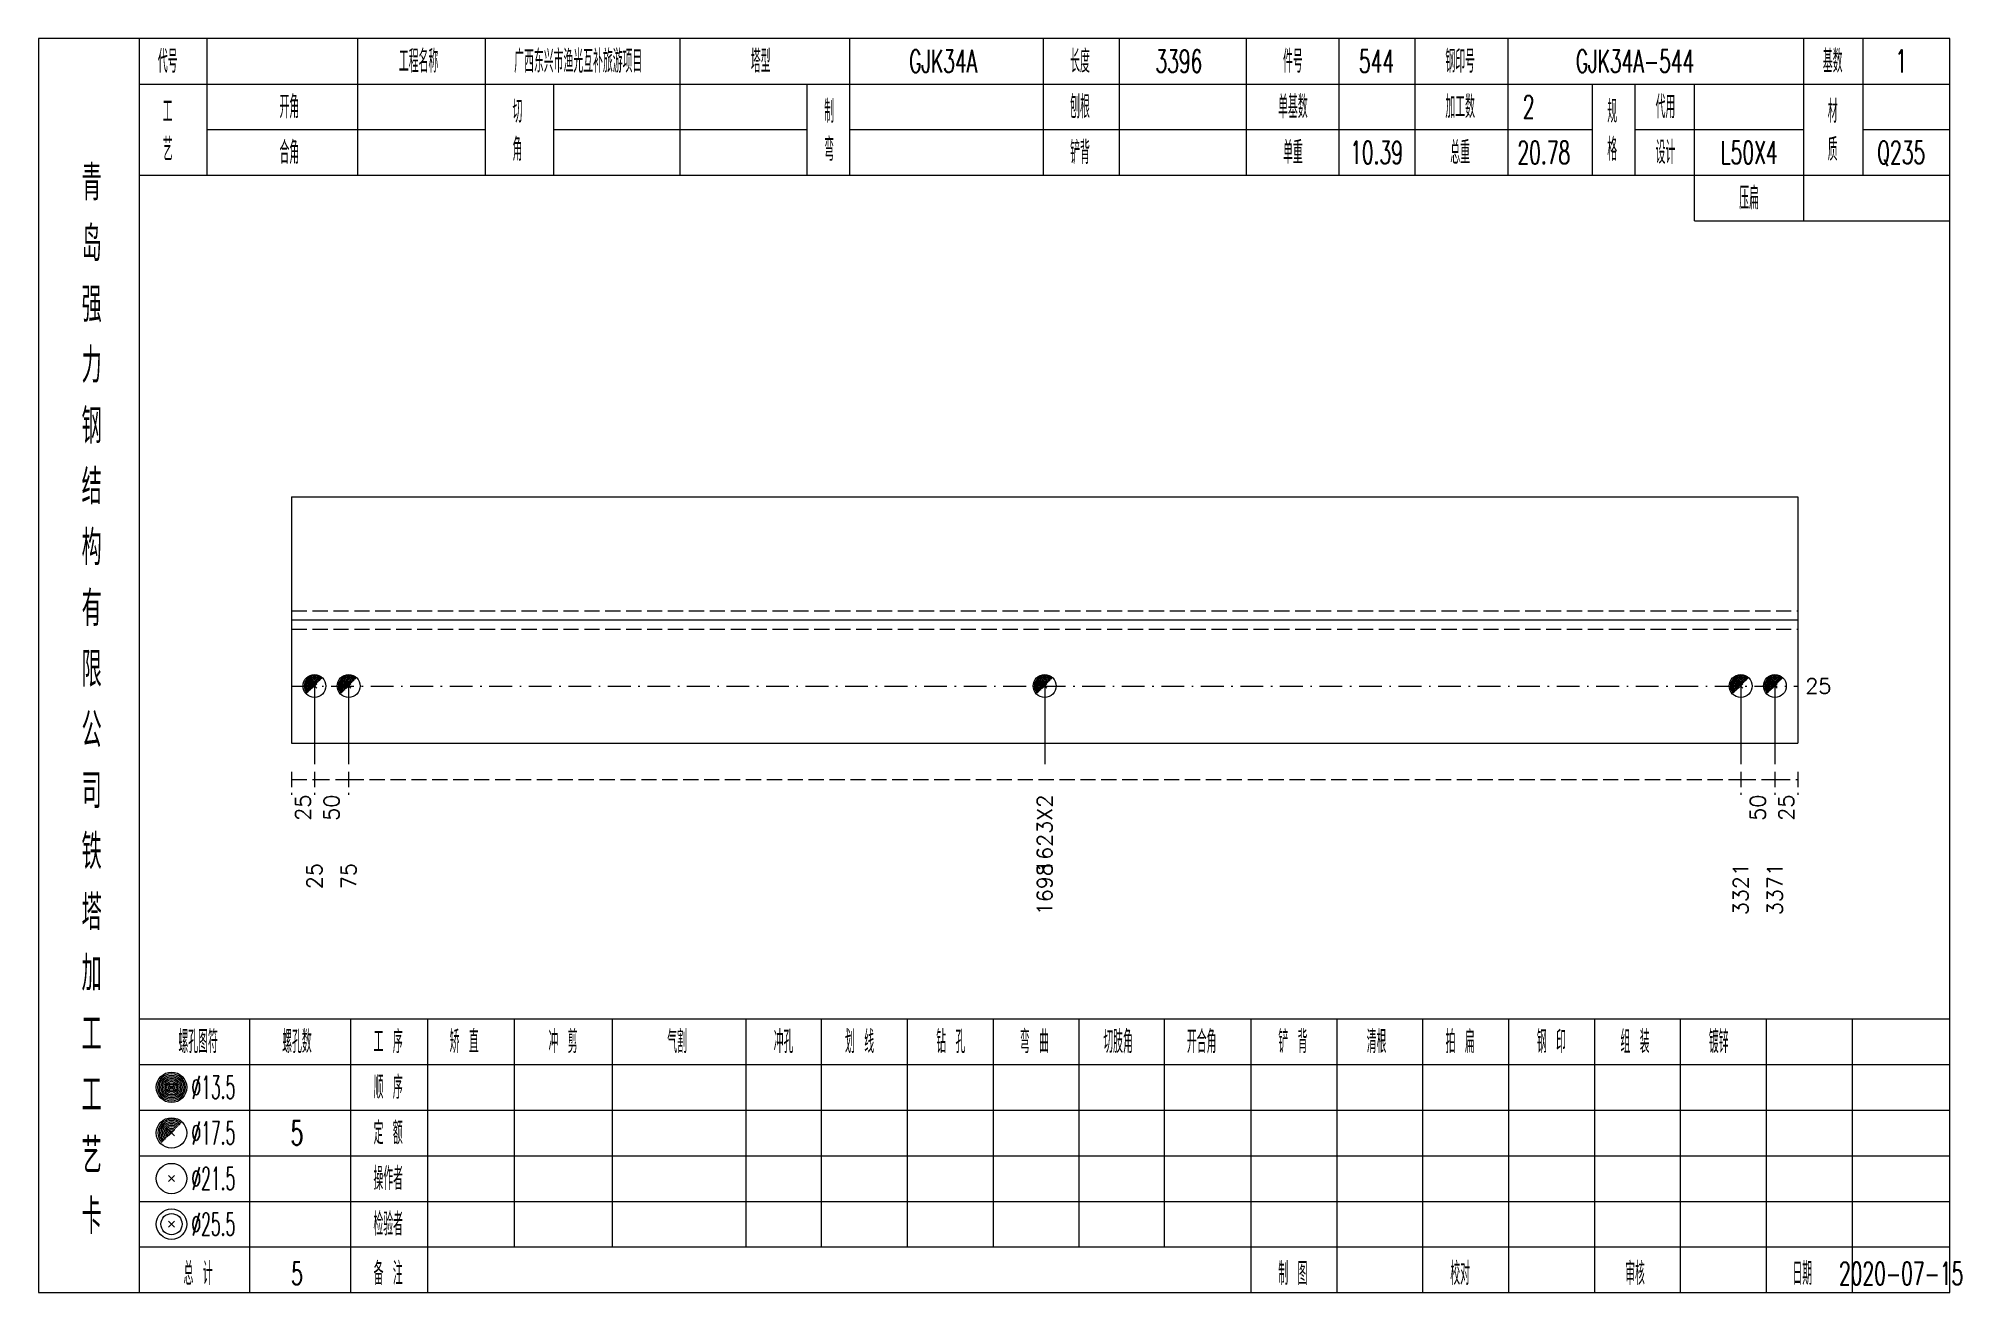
# Model space of a CAD drawing. Extents: x 0 to 2606, y -377 to 6479.
# Drawn here: x 2091.2 to 2344.1, y 4025 to 4190 of the extents above; entities that cross this region are included whole.
import ezdxf
from ezdxf.enums import TextEntityAlignment as Align

# ---------------------------------------------------------------- set-up
doc = ezdxf.new("R2010")
doc.units = 0
doc.header["$MEASUREMENT"] = 0
doc.linetypes.add('一点画线', pattern=[5.2, 3, -1, 0.2, -1])
doc.linetypes.add('虚线', pattern=[2.75, 2, -0.75])
doc.layers.get('0').update_dxf_attribs({"linetype": 'CONTINUOUS', "lineweight": 25})
doc.layers.add('1', color=7, linetype='CONTINUOUS', lineweight=25)
doc.layers.add('4', color=7, linetype='CONTINUOUS', lineweight=25)
doc.styles.get("Standard").update_dxf_attribs({"font": 'simplex.shx', "width": 0.7, "height": 3, "bigfont": 'gbhzfs.shx'})

msp = doc.modelspace()

# ---------------------------------------------------------------- texts
at = {"color": 7, "linetype": 'Continuous', "lineweight": 13}
msp.add_text('25', height=2, dxfattribs=at).set_placement((2323.6, 4104.8), align=Align.MIDDLE_LEFT)
at = {"color": 8, "linetype": 'Continuous', "lineweight": 9}
for s, p in [('25', (2126, 4090.5)), ('50', (2129.75, 4090.5)), ('1623X2', (2223.55, 4090.5)), ('50', (2317.35, 4090.5)), ('25', (2321.1, 4090.5))]:
    msp.add_text(s, height=2, rotation=90, dxfattribs=at).set_placement(p, align=Align.MIDDLE_RIGHT)
at = {"layer": '1', "color": 7, "linetype": 'Continuous', "lineweight": 13}
for s, p in [('25', (2127.5, 4081.5)), ('75', (2132, 4081.5)), ('1698', (2223.55, 4081.5)), ('3321', (2315.1, 4081.5)), ('3371', (2319.6, 4081.5))]:
    msp.add_text(s, height=2, rotation=90, dxfattribs=at).set_placement(p, align=Align.MIDDLE_RIGHT)
at = {"layer": '4', "color": 1, "linetype": 'Continuous', "lineweight": 13}
for s, height, width, p in [('工程名称', 3, 0.6, (2141.2, 4187)), ('广西东兴市渔光互补旅游项目', 3, 0.6, (2162.2, 4187)), ('塔型', 3, 0.6, (2186.2, 4187)), ('长度', 3, 0.6, (2228.2, 4187)), ('件号', 3, 0.6, (2256.2, 4187)), ('钢印号', 3, 0.6, (2278.2, 4187)), ('基数', 3, 0.6, (2327.2, 4187)), ('代号', 3, 0.6, (2108.2, 4187)), ('GJK34A', 3, 0.6, (2210.2, 4187)), ('3396', 3, 0.6, (2241.2, 4187)), ('544', 3, 0.6, (2267.2, 4187)), ('GJK34A-544', 3, 0.6, (2301.2, 4187)), ('1', 3, 0.6, (2336.2, 4187)), ('工', 3, 0.6, (2108.2, 4180.4)), ('开角', 3, 0.6, (2124.2, 4181)), ('切', 3, 0.6, (2154.2, 4180.4)), ('制', 3, 0.6, (2195.2, 4180.4)), ('刨根', 3, 0.6, (2228.2, 4181)), ('单基数', 3, 0.6, (2256.2, 4181)), ('加工数', 3, 0.6, (2278.2, 4181)), ('2', 3, 0.6, (2287.2, 4181)), ('规', 3, 0.6, (2298.2, 4180.4)), ('代用', 3, 0.6, (2305.2, 4181)), ('材', 3, 0.6, (2327.2, 4180.4)), ('艺', 3, 0.6, (2108.2, 4175.4)), ('合角', 3, 0.6, (2124.2, 4175)), ('角', 3, 0.6, (2154.2, 4175.4)), ('弯', 3, 0.6, (2195.2, 4175.4)), ('铲背', 3, 0.6, (2228.2, 4175)), ('单重', 3, 0.6, (2256.2, 4175)), ('10.39', 3, 0.6, (2267.2, 4175)), ('总重', 3, 0.6, (2278.2, 4175)), ('20.78', 3, 0.6, (2289.2, 4175)), ('格', 3, 0.6, (2298.2, 4175.4)), ('设计', 3, 0.6, (2305.2, 4175)), ('L50X4', 3, 0.6, (2316.2, 4175)), ('质', 3, 0.6, (2327.2, 4175.4)), ('Q235', 3, 0.6, (2336.2, 4175)), ('青', 4.6, 0.8, (2098.2, 4171)), ('压扁', 3, 0.6, (2316.2, 4169)), ('岛', 4.6, 0.8, (2098.2, 4163)), ('强', 4.6, 0.8, (2098.2, 4155)), ('力', 4.6, 0.8, (2098.2, 4147)), ('钢', 4.6, 0.8, (2098.2, 4139)), ('结', 4.6, 0.8, (2098.2, 4131)), ('构', 4.6, 0.8, (2098.2, 4123)), ('有', 4.6, 0.8, (2098.2, 4115)), ('限', 4.6, 0.8, (2098.2, 4107)), ('公', 4.6, 0.8, (2098.2, 4099)), ('司', 4.6, 0.8, (2098.2, 4091)), ('铁', 4.6, 0.8, (2098.2, 4083)), ('塔', 4.6, 0.8, (2098.2, 4075)), ('加', 4.6, 0.8, (2098.2, 4067)), ('工', 4.6, 0.8, (2098.2, 4059)), ('螺孔图符', 3, 0.6, (2112.2, 4058)), ('螺孔数', 3, 0.6, (2125.2, 4058)), ('工 序', 3, 0.6, (2137.2, 4058)), ('矫 直', 3, 0.6, (2147.2, 4058)), ('冲 剪', 3, 0.6, (2160.2, 4058)), ('气割', 3, 0.6, (2175.2, 4058)), ('冲孔', 3, 0.6, (2189.2, 4058)), ('划 线', 3, 0.6, (2199.2, 4058)), ('钻 孔', 3, 0.6, (2211.2, 4058)), ('弯 曲', 3, 0.6, (2222.2, 4058)), ('切肢角', 3, 0.6, (2233.2, 4058)), ('开合角', 3, 0.6, (2244.2, 4058)), ('铲 背', 3, 0.6, (2256.2, 4058)), ('清根', 3, 0.6, (2267.2, 4058)), ('拍 扁', 3, 0.6, (2278.2, 4058)), ('钢 印', 3, 0.6, (2290.2, 4058)), ('组 装', 3, 0.6, (2301.2, 4058)), ('镀锌', 3, 0.6, (2312.2, 4058)), ('工', 4.6, 0.8, (2098.2, 4051)), ('%%C13.5', 3, 0.5, (2114.2, 4052)), ('顺 序', 3, 0.6, (2137.2, 4052)), ('%%C17.5', 3, 0.5, (2114.2, 4046)), ('5', 3.2, 0.6, (2125.2, 4046)), ('定 额', 3, 0.6, (2137.2, 4046)), ('艺', 4.6, 0.8, (2098.2, 4043)), ('%%C21.5', 3, 0.5, (2114.2, 4040)), ('操作者', 3, 0.6, (2137.2, 4040)), ('卡', 4.6, 0.8, (2098.2, 4035)), ('%%C25.5', 3, 0.5, (2114.2, 4034)), ('检验者', 3, 0.6, (2137.2, 4034)), ('总 计', 3, 0.6, (2112.2, 4027.5)), ('5', 3, 0.6, (2125.2, 4027.5)), ('备 注', 3, 0.6, (2137.2, 4027.5)), ('制 图', 3, 0.6, (2256.2, 4027.5)), ('校对', 3, 0.6, (2278.2, 4027.5)), ('审核', 3, 0.6, (2301.2, 4027.5)), ('日期', 3, 0.6, (2323.2, 4027.5)), ('2020-07-15', 3, 0.6, (2336.2, 4027.5))]:
    msp.add_text(s, height=height, dxfattribs=dict(at, width=width)).set_placement(p, align=Align.MIDDLE_CENTER)

# ---------------------------------------------------------------- linework, layer by layer
at = {"color": 7, "linetype": 'Continuous', "lineweight": 18}
for p, q in [((2124.5, 4129.7), (2124.5, 4097.3)), ((2124.5, 4129.7), (2322.6, 4129.7)), ((2322.6, 4129.7), (2322.6, 4097.3)), ((2124.5, 4113.5), (2322.6, 4113.5))]:
    msp.add_line(p, q, dxfattribs=at)
at = {"color": 1, "linetype": '虚线', "lineweight": 18}
for p, q in [((2124.5, 4114.7), (2322.6, 4114.7)), ((2124.5, 4112.3), (2322.6, 4112.3))]:
    msp.add_line(p, q, dxfattribs=at)
at = {"color": 3, "linetype": '一点画线', "lineweight": 13}
msp.add_line((2124.5, 4104.8), (2322.6, 4104.8), dxfattribs=at)
at = {"color": 7, "linetype": 'Continuous', "lineweight": 13}
for p, q in [((2127.5, 4104.8), (2127.5, 4094.5)), ((2132, 4104.8), (2132, 4094.5)), ((2223.55, 4104.8), (2223.55, 4094.5)), ((2315.1, 4104.8), (2315.1, 4094.5)), ((2319.6, 4104.8), (2319.6, 4094.5))]:
    msp.add_line(p, q, dxfattribs=at)
at = {"color": 8, "linetype": '虚线', "lineweight": 9}
for p, q in [((2124.5, 4093.5), (2124.5, 4090.5)), ((2127.5, 4093.5), (2127.5, 4090.5)), ((2127.5, 4093.5), (2127.5, 4090.5)), ((2132, 4093.5), (2132, 4090.5)), ((2132, 4093.5), (2132, 4090.5)), ((2315.1, 4093.5), (2315.1, 4090.5)), ((2315.1, 4093.5), (2315.1, 4090.5)), ((2319.6, 4093.5), (2319.6, 4090.5)), ((2319.6, 4093.5), (2319.6, 4090.5)), ((2322.6, 4093.5), (2322.6, 4090.5)), ((2124.5, 4092.5), (2127.5, 4092.5)), ((2127.5, 4092.5), (2132, 4092.5)), ((2132, 4092.5), (2315.1, 4092.5)), ((2315.1, 4092.5), (2319.6, 4092.5)), ((2319.6, 4092.5), (2322.6, 4092.5))]:
    msp.add_line(p, q, dxfattribs=at)
at = {"layer": '1', "color": 7, "linetype": 'Continuous', "lineweight": 0}
for p, q in [((2127.2, 4104.5), (2127.8, 4105.1)), ((2127.2, 4105.1), (2127.8, 4104.5)), ((2131.7, 4104.5), (2132.3, 4105.1)), ((2131.7, 4105.1), (2132.3, 4104.5)), ((2223.25, 4104.5), (2223.85, 4105.1)), ((2223.25, 4105.1), (2223.85, 4104.5)), ((2314.8, 4104.5), (2315.4, 4105.1)), ((2314.8, 4105.1), (2315.4, 4104.5)), ((2319.3, 4104.5), (2319.9, 4105.1)), ((2319.3, 4105.1), (2319.9, 4104.5))]:
    msp.add_line(p, q, dxfattribs=at)
at = {"layer": '1', "color": 7, "linetype": 'Continuous', "lineweight": 18}
msp.add_line((2124.5, 4097.3), (2322.6, 4097.3), dxfattribs=at)
at = {"layer": '1', "color": 7, "linetype": 'Continuous', "lineweight": 13}
for centre in [(2127.5, 4104.8), (2132, 4104.8), (2223.55, 4104.8), (2315.1, 4104.8), (2319.6, 4104.8)]:
    msp.add_circle(centre, 1.5, dxfattribs=at)
for centre, radius in [((2127.5, 4104.8), 1.35), ((2127.5, 4104.8), 1.2), ((2127.5, 4104.8), 1.05), ((2127.5, 4104.8), 0.9), ((2127.5, 4104.8), 0.75), ((2127.5, 4104.8), 0.6), ((2132, 4104.8), 1.35), ((2132, 4104.8), 1.2), ((2132, 4104.8), 1.05), ((2132, 4104.8), 0.9), ((2132, 4104.8), 0.75), ((2132, 4104.8), 0.6), ((2223.55, 4104.8), 1.35), ((2223.55, 4104.8), 1.2), ((2223.55, 4104.8), 1.05), ((2223.55, 4104.8), 0.9), ((2223.55, 4104.8), 0.75), ((2223.55, 4104.8), 0.6), ((2315.1, 4104.8), 1.35), ((2315.1, 4104.8), 1.2), ((2315.1, 4104.8), 1.05), ((2315.1, 4104.8), 0.9), ((2315.1, 4104.8), 0.75), ((2315.1, 4104.8), 0.6), ((2319.6, 4104.8), 1.35), ((2319.6, 4104.8), 1.2), ((2319.6, 4104.8), 1.05), ((2319.6, 4104.8), 0.9), ((2319.6, 4104.8), 0.75), ((2319.6, 4104.8), 0.6), ((2127.5, 4104.8), 0.45), ((2127.5, 4104.8), 0.3), ((2127.5, 4104.8), 0.15), ((2132, 4104.8), 0.45), ((2132, 4104.8), 0.3), ((2132, 4104.8), 0.15), ((2223.55, 4104.8), 0.45), ((2223.55, 4104.8), 0.3), ((2223.55, 4104.8), 0.15), ((2315.1, 4104.8), 0.45), ((2315.1, 4104.8), 0.3), ((2315.1, 4104.8), 0.15), ((2319.6, 4104.8), 0.45), ((2319.6, 4104.8), 0.3), ((2319.6, 4104.8), 0.15)]:
    msp.add_arc(centre, radius, 45, 225, dxfattribs=at)
at = {"layer": '4', "color": 1, "linetype": 'Continuous', "lineweight": 18}
for p, q in [((2104.5, 4025), (2104.5, 4190)), ((2113.4, 4172), (2113.4, 4190)), ((2133.2, 4172), (2133.2, 4190)), ((2150, 4172), (2150, 4190)), ((2175.6, 4172), (2175.6, 4190)), ((2197.9, 4172), (2197.9, 4190)), ((2223.4, 4172), (2223.4, 4190)), ((2233.4, 4172), (2233.4, 4190)), ((2250.1, 4172), (2250.1, 4190)), ((2262.3, 4172), (2262.3, 4190)), ((2272.3, 4172), (2272.3, 4190)), ((2284.5, 4172), (2284.5, 4190)), ((2323.4, 4166), (2323.4, 4190)), ((2331.2, 4172), (2331.2, 4190)), ((2104.5, 4184), (2342.6, 4184)), ((2159, 4172), (2159, 4184)), ((2192.3, 4172), (2192.3, 4184)), ((2295.6, 4172), (2295.6, 4184)), ((2301.2, 4172), (2301.2, 4184)), ((2309, 4166), (2309, 4184)), ((2113.4, 4178), (2150, 4178)), ((2159, 4178), (2192.3, 4178)), ((2197.9, 4178), (2295.6, 4178)), ((2301.2, 4178), (2323.4, 4178)), ((2331.2, 4178), (2342.6, 4178)), ((2104.5, 4172), (2342.6, 4172)), ((2309, 4166), (2342.6, 4166)), ((2104.5, 4061), (2342.6, 4061)), ((2119, 4025), (2119, 4061)), ((2132.3, 4025), (2132.3, 4061)), ((2142.4, 4025), (2142.4, 4061)), ((2153.8, 4031), (2153.8, 4061)), ((2166.7, 4031), (2166.7, 4061)), ((2184.3, 4031), (2184.3, 4061)), ((2194.2, 4031), (2194.2, 4061)), ((2205.5, 4031), (2205.5, 4061)), ((2216.8, 4031), (2216.8, 4061)), ((2228.1, 4031), (2228.1, 4061)), ((2239.3, 4031), (2239.3, 4061)), ((2250.7, 4031), (2250.7, 4061)), ((2262, 4031), (2262, 4061)), ((2273.3, 4031), (2273.3, 4061)), ((2284.6, 4031), (2284.6, 4061)), ((2295.9, 4031), (2295.9, 4061)), ((2307.2, 4031), (2307.2, 4061)), ((2318.5, 4031), (2318.5, 4061)), ((2329.8, 4031), (2329.8, 4061)), ((2104.5, 4055), (2342.6, 4055)), ((2104.5, 4049), (2342.6, 4049)), ((2104.5, 4043), (2342.6, 4043)), ((2104.5, 4037), (2342.6, 4037)), ((2104.5, 4031), (2342.6, 4031)), ((2250.7, 4025), (2250.7, 4031)), ((2262, 4025), (2262, 4031)), ((2273.3, 4025), (2273.3, 4031)), ((2284.6, 4025), (2284.6, 4031)), ((2295.9, 4025), (2295.9, 4031)), ((2307.2, 4025), (2307.2, 4031)), ((2318.5, 4025), (2318.5, 4031)), ((2329.8, 4025), (2329.8, 4031))]:
    msp.add_line(p, q, dxfattribs=at)
at = {"layer": '4', "color": 7, "linetype": 'Continuous', "lineweight": 13}
for p, q in [((2108.5, 4051.8), (2108.9, 4052.2)), ((2108.9, 4051.8), (2108.5, 4052.2)), ((2108.3, 4039.6), (2109.1, 4040.4)), ((2109.1, 4039.6), (2108.3, 4040.4)), ((2108.3, 4033.6), (2109.1, 4034.4)), ((2109.1, 4033.6), (2108.3, 4034.4))]:
    msp.add_line(p, q, dxfattribs=at)
at = {"layer": '4', "color": 7, "linetype": 'Continuous', "lineweight": 0}
for p, q in [((2108.3, 4045.6), (2109.1, 4046.4)), ((2108.3, 4046.4), (2109.1, 4045.6))]:
    msp.add_line(p, q, dxfattribs=at)
at = {"layer": '4', "color": 1, "linetype": 'Continuous', "lineweight": 18}
msp.add_lwpolyline([(2091.2, 4190), (2091.2, 4025), (2342.6, 4025), (2342.6, 4190)], close=True, dxfattribs=at)
at = {"layer": '4', "color": 7, "linetype": 'Continuous', "lineweight": 13}
for centre, radius in [((2108.7, 4052), 2), ((2108.7, 4052), 1.8), ((2108.7, 4052), 1.6), ((2108.7, 4052), 1.4), ((2108.7, 4052), 1.2), ((2108.7, 4052), 1), ((2108.7, 4052), 0.8), ((2108.7, 4052), 0.6), ((2108.7, 4052), 0.4), ((2108.7, 4052), 0.2), ((2108.7, 4046), 2), ((2108.7, 4040), 2), ((2108.7, 4034), 2), ((2108.7, 4034), 1.4)]:
    msp.add_circle(centre, radius, dxfattribs=at)
for radius in [1.8, 1.6, 1.4, 1.2, 1, 0.8, 0.6, 0.4, 0.2]:
    msp.add_arc((2108.7, 4046), radius, 45, 225, dxfattribs=at)

msp.set_redraw_order([(e.dxf.handle, doc.entitydb.next_handle()) for e in msp.query("TEXT MTEXT ATTDEF DIMENSION ARC_DIMENSION")])  # texts and dimensions are drawn at this point

doc.saveas('drawing.dxf')
